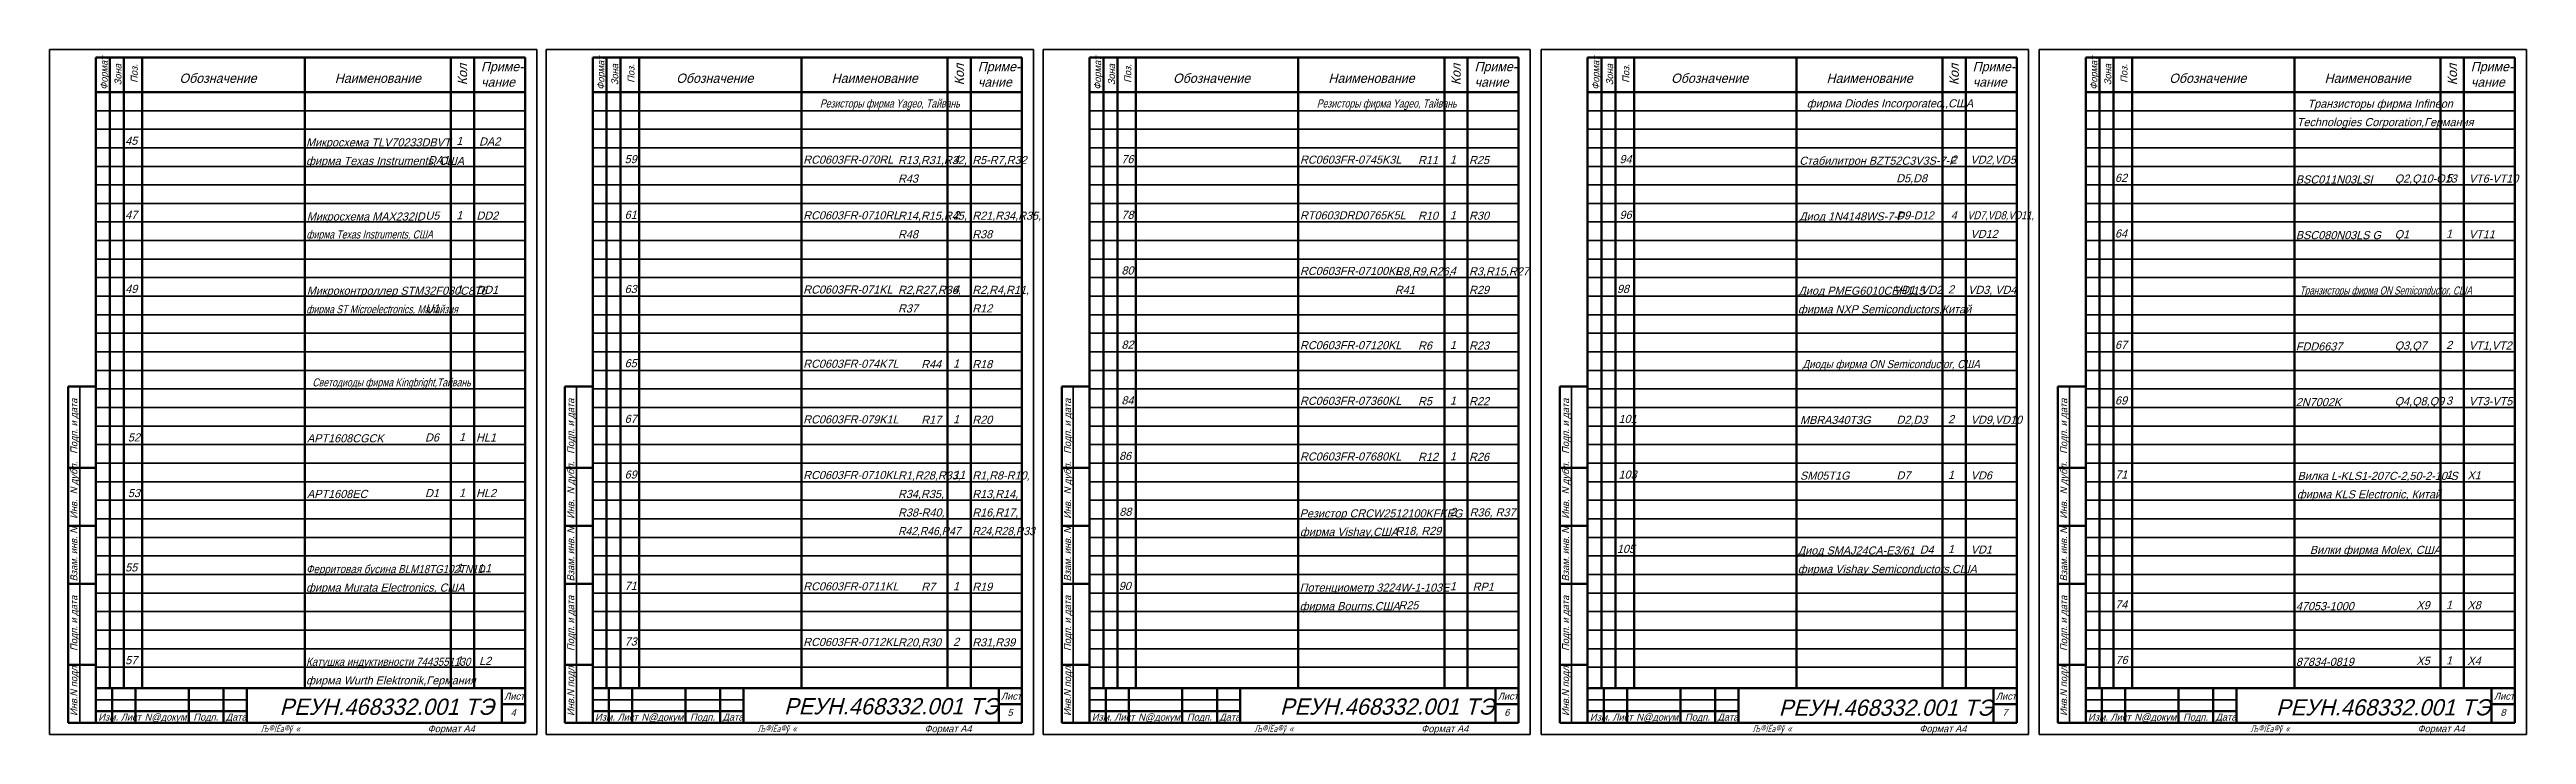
# Model space of a CAD drawing. Extents: x 22867 to 26480, y -1330 to -524.
# Drawn here: x 24371 to 25439, y -943 to -648 of the extents above; entities that cross this region are included whole.
import ezdxf

# ---------------------------------------------------------------- set-up
doc = ezdxf.new("R2010")
doc.units = 0
doc.header["$MEASUREMENT"] = 0
doc.layers.get('Defpoints').update_dxf_attribs({"color": 8, "linetype": 'CONTINUOUS'})
doc.layers.add('CONTUR', color=7, linetype='CONTINUOUS', lineweight=50)
doc.layers.add('DIM', color=1, linetype='CONTINUOUS', lineweight=35)
doc.layers.add('TEXT', color=1, linetype='CONTINUOUS')
doc.styles.add('ECKD', font='ec5cdwin.shx', dxfattribs={"oblique": 15})
doc.styles.add('ESKD', font='eskd', dxfattribs={"width": 0.9, "oblique": 15, "height": 4})

msp = doc.modelspace()

# ---------------------------------------------------------------- texts
at = {"layer": 'Defpoints', "style": 'ECKD', "oblique": 15}
for s, p in [('DA1', (24534.012, -697.483)), ('R13,R31,R32,', (24736.633, -697.477)), ('R11', (24960.794, -697.477)), ('R43', (24736.633, -705.477)), ('D5,D8', (25166.937, -705.355)), ('Q2,Q10-Q13', (25381.783, -705.483)), ('U5', (24532.867, -721.458)), ('R14,R15,R45,', (24736.633, -721.477)), ('R48', (24736.633, -729.477)), ('R10', (24960.794, -721.477)), ('D9-D12', (25166.937, -721.355)), ('Q1', (25381.783, -729.483)), ('R8,R9,R26,', (24950.794, -745.477)), ('U1', (24532.867, -761.458)), ('R2,R27,R36,', (24736.633, -753.477)), ('R37', (24736.633, -761.477)), ('R41', (24950.794, -753.477)), ('VD1, VD2', (25165.914, -753.458)), ('R6', (24960.794, -777.477)), ('Q3,Q7', (25381.783, -777.483)), ('R44', (24746.633, -785.477)), ('R5', (24960.794, -801.477)), ('Q4,Q8,Q9', (25381.783, -801.483)), ('R17', (24746.633, -809.477)), ('D2,D3', (25167.058, -809.483)), ('D6', (24532.719, -817.112)), ('R12', (24960.794, -825.477)), ('R1,R28,R33,', (24736.633, -833.477)), ('D7', (25167.058, -833.483)), ('D1', (24532.719, -841.112)), ('R34,R35,', (24736.633, -841.477)), ('R38-R40,', (24736.633, -849.477)), ('R18, R29', (24951.016, -857.419)), ('D4', (25177.058, -865.483)), ('R7', (24746.633, -881.477)), ('R25', (24952.334, -889.483)), ('X9', (25391.185, -889.427)), ('R20,R30', (24736.633, -905.477)), ('X5', (25391.185, -913.427))]:
    msp.add_text(s, height=3.5, dxfattribs=at).set_placement(p)
at = {"layer": 'Defpoints', "style": 'ECKD', "oblique": 15, "width": 0.95}
msp.add_text('R42,R46,R47', height=3.5, dxfattribs=at).set_placement((24736.633, -857.477))
at = {"layer": 'DIM', "style": 'ECKD', "oblique": 15}
for s, height, p in [('Формат', 3, (24395.842, -665.449)), ('Формат', 3, (24610.003, -665.449)), ('Формат', 3, (24824.164, -665.449)), ('Формат', 3, (25038.889, -665.449)), ('Формат', 3, (25253.613, -665.449)), ('Зона', 3, (24401.842, -663.449)), ('Поз.', 3, (24408.842, -662.449)), ('Кол', 4, (24550.842, -663.449)), ('Зона', 3, (24616.003, -663.449)), ('Поз.', 3, (24623.003, -662.449)), ('Кол', 4, (24765.003, -663.449)), ('Зона', 3, (24830.164, -663.449)), ('Поз.', 3, (24837.164, -662.449)), ('Кол', 4, (24979.164, -663.449)), ('Зона', 3, (25044.889, -663.449)), ('Поз.', 3, (25051.889, -662.449)), ('Кол', 4, (25193.889, -663.449)), ('Зона', 3, (25259.613, -663.449)), ('Поз.', 3, (25266.613, -662.449)), ('Кол', 4, (25408.613, -663.449)), ('Подп. и дата', 3, (24382.842, -822.449)), ('Подп. и дата', 3, (24597.003, -822.449)), ('Подп. и дата', 3, (24811.164, -822.449)), ('Подп. и дата', 3, (25025.889, -822.449)), ('Подп. и дата', 3, (25240.613, -822.449)), ('Инв.  N дубл.', 3, (24382.842, -850.449)), ('Инв.  N дубл.', 3, (24597.003, -850.449)), ('Инв.  N дубл.', 3, (24811.164, -850.449)), ('Инв.  N дубл.', 3, (25025.889, -850.449)), ('Инв.  N дубл.', 3, (25240.613, -850.449)), ('Взам. инв. N', 3, (24382.842, -877.449)), ('Взам. инв. N', 3, (24597.003, -877.449)), ('Взам. инв. N', 3, (24811.164, -877.449)), ('Взам. инв. N', 3, (25025.889, -877.449)), ('Взам. инв. N', 3, (25240.613, -877.449)), ('Подп. и дата', 3, (24382.842, -907.449)), ('Подп. и дата', 3, (24597.003, -907.449)), ('Подп. и дата', 3, (24811.164, -907.449)), ('Подп. и дата', 3, (25025.889, -907.449)), ('Подп. и дата', 3, (25240.613, -907.449)), ('Инв.N подл.', 3, (24382.842, -935.449)), ('Инв.N подл.', 3, (24597.003, -935.449)), ('Инв.N подл.', 3, (24811.164, -935.449)), ('Инв.N подл.', 3, (25025.889, -935.449)), ('Инв.N подл.', 3, (25240.613, -935.449))]:
    msp.add_text(s, height=height, rotation=90, dxfattribs=at).set_placement(p)
for s, height, p in [('Обозначение', 4, (24426.842, -662.449)), ('Наименование', 4, (24493.842, -662.449)), ('Приме-', 4, (24556.842, -657.449)), ('чание', 4, (24556.842, -664.115)), ('Обозначение', 4, (24641.003, -662.449)), ('Наименование', 4, (24708.003, -662.449)), ('Приме-', 4, (24771.003, -657.449)), ('чание', 4, (24771.003, -664.115)), ('Обозначение', 4, (24855.164, -662.449)), ('Наименование', 4, (24922.164, -662.449)), ('Приме-', 4, (24985.164, -657.449)), ('чание', 4, (24985.164, -664.115)), ('Обозначение', 4, (25069.889, -662.449)), ('Наименование', 4, (25136.889, -662.449)), ('Приме-', 4, (25199.889, -657.449)), ('чание', 4, (25199.889, -664.115)), ('Обозначение', 4, (25284.613, -662.449)), ('Наименование', 4, (25351.613, -662.449)), ('Приме-', 4, (25414.613, -657.449)), ('чание', 4, (25414.613, -664.115)), ('РЕУН.468332.001 ТЭ', 7, (24470.024, -935.006)), ('Лист', 3, (24566.842, -928.449)), ('РЕУН.468332.001 ТЭ', 7, (24687.495, -934.777)), ('Лист', 3, (24781.003, -928.449)), ('РЕУН.468332.001 ТЭ', 7, (24901.25, -934.915)), ('Лист', 3, (24995.164, -928.449)), ('РЕУН.468332.001 ТЭ', 7, (25116.278, -935.399)), ('Лист', 3, (25209.889, -928.449)), ('РЕУН.468332.001 ТЭ', 7, (25330.667, -935.254)), ('Лист', 3, (25424.613, -928.449)), ('Изм. Лист', 3, (24391.842, -937.449)), ('N@докум.', 3, (24411.842, -937.449)), ('Подп.', 3, (24432.842, -937.449)), ('Дата', 3, (24446.842, -937.449)), ('Формат A4', 3, (24533.842, -942.449)), ('Изм. Лист', 3, (24606.003, -937.449)), ('N@докум.', 3, (24626.003, -937.449)), ('Подп.', 3, (24647.003, -937.449)), ('Дата', 3, (24661.003, -937.449)), ('Формат A4', 3, (24748.003, -942.449)), ('Изм. Лист', 3, (24820.164, -937.449)), ('N@докум.', 3, (24840.164, -937.449)), ('Подп.', 3, (24861.164, -937.449)), ('Дата', 3, (24875.164, -937.449)), ('Формат A4', 3, (24962.164, -942.449)), ('Изм. Лист', 3, (25034.889, -937.449)), ('N@докум.', 3, (25054.889, -937.449)), ('Подп.', 3, (25075.889, -937.449)), ('Дата', 3, (25089.889, -937.449)), ('Формат A4', 3, (25176.889, -942.449)), ('Изм. Лист', 3, (25249.613, -937.449)), ('N@докум.', 3, (25269.613, -937.449)), ('Подп.', 3, (25290.613, -937.449)), ('Дата', 3, (25304.613, -937.449)), ('Формат A4', 3, (25391.613, -942.449))]:
    msp.add_text(s, height=height, dxfattribs=at).set_placement(p)
at = {"layer": 'DIM', "style": 'ESKD', "oblique": 15, "width": 0.8}
for p in [(24461.874, -942.449), (24676.035, -942.449), (24890.196, -942.449), (25104.92, -942.449), (25319.644, -942.449)]:
    msp.add_text('Љ®ЇЁа®ў\xa0«', height=3, dxfattribs=at).set_placement(p)
at = {"layer": 'TEXT', "style": 'ECKD', "oblique": 15}
for s, width, p in [('Резисторы фирма Yageo, Тайвань', 0.8, (24702.964, -673.091)), ('Резисторы фирма Yageo, Тайвань', 0.8, (24917.125, -673.091)), ('фирма Texas Instruments, США', 0.8, (24481.566, -729.566)), ('VD7,VD8,VD11,', 0.85, (25197.545, -721.288)), ('фирма ST Microelectronics, Малайзия', 0.8, (24481.524, -761.835)), ('Транзисторы фирма ON Semiconductor, США', 0.75, (25340.863, -753.73)), ('Светодиоды фирма Kingbright,Тайвань', 0.8, (24484.152, -793.355)), ('Диоды фирма ON Semiconductor, США', 0.9, (25126.525, -785.465)), ('R24,R28,R33', 0.95, (24768.633, -857.477)), ('Ферритовая бусина BLM18TG102TN1D', 0.9, (24481.434, -873.857)), ('Катушка индуктивности 7443551130', 0.9, (24481.434, -913.857))]:
    msp.add_text(s, height=3.5, dxfattribs=dict(at, width=width)).set_placement(p)
for s, height, p in [('фирма Diodes Incorporated,,США', 3.5, (25128.333, -673.037)), ('Транзисторы фирма Infineon ', 3.5, (25344.253, -673.176)), ('Technologies Corporation,Германия ', 3.5, (25339.604, -681.125)), ('45', 3.5, (24403.465, -689.153)), ('Микросхема TLV70233DBVT', 3.5, (24481.434, -689.857)), ('1', 3.5, (24546.199, -689.238)), ('DA2', 3.5, (24556.012, -689.483)), ('59', 3.5, (24618.762, -697.093)), ('RC0603FR-070RL', 3.5, (24695.747, -697.322)), ('4', 3.5, (24760.361, -697.238)), ('R5-R7,R32', 3.5, (24768.633, -697.477)), ('76', 3.5, (24832.923, -697.093)), ('RC0603FR-0745K3L', 3.5, (24909.908, -697.322)), ('1', 3.5, (24974.522, -697.238)), ('R25', 3.5, (24982.794, -697.477)), ('94', 3.5, (25047.647, -697.093)), ('Стабилитрон BZT52C3V3S-7-F', 3.5, (25125.13, -697.766)), ('2', 3.5, (25190.434, -697.282)), ('VD2,VD5', 3.5, (25198.937, -697.355)), ('фирма Texas Instruments, США', 3.5, (24481.434, -697.857)), ('62', 3.5, (25261.235, -705.153)), ('BSC011N03LSI', 3.5, (25339.204, -705.857)), ('5', 3.5, (25403.97, -705.238)), ('VT6-VT10', 3.5, (25413.783, -705.483)), ('47', 3.5, (24403.472, -721.09)), ('Микросхема MAX232ID', 3.5, (24481.762, -721.832)), ('1', 3.5, (24546.199, -721.238)), ('DD2', 3.5, (24554.867, -721.458)), ('61', 3.5, (24618.762, -721.093)), ('RC0603FR-0710RL', 3.5, (24695.747, -721.322)), ('2', 3.5, (24760.361, -721.238)), ('R21,R34,R35,', 3.5, (24768.633, -721.477)), ('R38', 3.5, (24768.633, -729.477)), ('78', 3.5, (24832.923, -721.093)), ('RT0603DRD0765K5L', 3.5, (24909.908, -721.322)), ('1', 3.5, (24974.522, -721.238)), ('R30', 3.5, (24982.794, -721.477)), ('96', 3.5, (25047.647, -721.093)), ('Диод 1N4148WS-7-F', 3.5, (25125.13, -721.766)), ('4', 3.5, (25190.434, -721.282)), ('VD12', 3.5, (25198.937, -729.355)), ('64', 3.5, (25261.235, -729.153)), ('1', 3.5, (25403.97, -729.238)), ('VT11', 3.5, (25413.783, -729.483)), ('BSC080N03LS G', 3.5, (25339.204, -729.857)), ('80', 3.5, (24832.923, -745.093)), ('RC0603FR-07100KL', 3.5, (24909.908, -745.322)), ('4', 3.5, (24974.522, -745.238)), ('R3,R15,R27,', 3.5, (24982.794, -745.477)), ('49', 3.5, (24403.487, -753.045)), ('Микроконтроллер STM32F030C8T6', 3.5, (24481.762, -753.832)), ('1', 3.5, (24546.199, -753.238)), ('DD1', 3.5, (24554.867, -753.458)), ('63', 3.5, (24618.762, -753.093)), ('RC0603FR-071KL', 3.5, (24695.747, -753.322)), ('4', 3.5, (24760.361, -753.238)), ('R2,R4,R11,', 3.5, (24768.633, -753.477)), ('R12', 3.5, (24768.633, -761.477)), ('R29', 3.5, (24982.794, -753.477)), ('98', 3.5, (25046.533, -753.045)), ('Диод PMEG6010CEH115', 3.5, (25124.808, -753.832)), ('фирма NXP Semiconductors,Китай', 3.5, (25124.571, -761.835)), ('2', 3.5, (25189.246, -753.238)), ('VD3, VD4', 3.5, (25197.914, -753.458)), ('82', 3.5, (24832.923, -777.093)), ('RC0603FR-07120KL', 3.5, (24909.908, -777.322)), ('1', 3.5, (24974.522, -777.238)), ('R23', 3.5, (24982.794, -777.477)), ('67', 3.5, (25261.235, -777.153)), ('FDD6637', 3.5, (25339.204, -777.857)), ('2', 3.5, (25403.97, -777.238)), ('VT1,VT2', 3.5, (25413.783, -777.483)), ('65', 3.5, (24618.762, -785.093)), ('RC0603FR-074K7L', 3.5, (24695.747, -785.322)), ('1', 3.5, (24760.361, -785.238)), ('R18', 3.5, (24768.633, -785.477)), ('84', 3.5, (24832.923, -801.093)), ('RC0603FR-07360KL', 3.5, (24909.908, -801.322)), ('1', 3.5, (24974.522, -801.238)), ('R22', 3.5, (24982.794, -801.477)), ('69', 3.5, (25261.235, -801.153)), ('2N7002K', 3.5, (25339.204, -801.857)), ('3', 3.5, (25403.97, -801.238)), ('VT3-VT5', 3.5, (25413.783, -801.483)), ('67', 3.5, (24618.762, -809.093)), ('RC0603FR-079K1L', 3.5, (24695.747, -809.322)), ('1', 3.5, (24760.361, -809.238)), ('R20', 3.5, (24768.633, -809.477)), ('101', 3.5, (25047.221, -809.124)), ('MBRA340T3G', 3.5, (25125.457, -809.578)), ('2', 3.5, (25189.246, -809.238)), ('VD9,VD10', 3.5, (25199.058, -809.483)), ('52', 3.5, (24404.611, -817.094)), ('APT1608CGCK', 3.5, (24481.831, -817.474)), ('1', 3.5, (24547.387, -816.928)), ('HL1', 3.5, (24554.719, -817.112)), ('86', 3.5, (24831.907, -825.077)), ('RC0603FR-07680KL', 3.5, (24909.908, -825.322)), ('1', 3.5, (24974.522, -825.238)), ('R26', 3.5, (24982.794, -825.477)), ('69', 3.5, (24618.762, -833.093)), ('RC0603FR-0710KL', 3.5, (24695.747, -833.322)), ('11', 3.5, (24760.361, -833.238)), ('R1,R8-R10,', 3.5, (24768.633, -833.477)), ('103', 3.5, (25047.221, -833.124)), ('SM05T1G', 3.5, (25125.457, -833.578)), ('1', 3.5, (25189.246, -833.238)), ('VD6', 3.5, (25199.058, -833.483)), ('71', 3.5, (25261.343, -833.103)), ('Вилка L-KLS1-207C-2,50-2-10-S', 3.5, (25339.931, -833.702)), ('1', 3.5, (25403.97, -833.238)), ('X1', 3.5, (25413.185, -833.427)), ('53', 3.5, (24404.611, -841.094)), ('APT1608EC', 3.5, (24481.831, -841.474)), ('1', 3.5, (24547.387, -840.928)), ('HL2', 3.5, (24554.719, -841.112)), ('R13,R14,', 3.5, (24768.633, -841.477)), ('фирма KLS Electronic, Китай ', 3.5, (25339.621, -841.634)), ('R16,R17,', 3.5, (24768.633, -849.477)), ('88', 3.5, (24832.023, -849.15)), ('Резистор CRCW2512100KFKEG', 3.5, (24909.756, -849.857)), ('фирма Vishay,США', 3.5, (24909.847, -857.835)), ('2', 3.5, (24974.522, -849.238)), ('R36, R37', 3.5, (24983.016, -849.419)), ('105', 3.5, (25046.511, -865.153)), ('Диод SMAJ24CA-E3/61', 3.5, (25124.48, -865.857)), ('1', 3.5, (25189.246, -865.238)), ('VD1', 3.5, (25199.058, -865.483)), ('Вилки фирма Molex, США', 3.5, (25345.222, -865.602)), ('55', 3.5, (24403.465, -873.153)), ('1', 3.5, (24546.199, -873.238)), ('L1', 3.5, (24556.012, -873.483)), ('фирма Vishay Semiconductors,США ', 3.5, (25124.48, -873.857)), ('фирма Murata Electronics, США', 3.5, (24481.434, -881.857)), ('71', 3.5, (24618.762, -881.093)), ('RC0603FR-0711KL', 3.5, (24695.747, -881.322)), ('1', 3.5, (24760.361, -881.238)), ('R19', 3.5, (24768.633, -881.477)), ('90', 3.5, (24831.787, -881.153)), ('фирма Bourns,США', 3.5, (24909.756, -889.857)), ('Потенциометр 3224W-1-103E', 3.5, (24909.756, -881.857)), ('1', 3.5, (24974.522, -881.238)), ('RP1', 3.5, (24984.334, -881.483)), ('74', 3.5, (25261.343, -889.103)), ('1', 3.5, (25403.97, -889.238)), ('X8', 3.5, (25413.185, -889.427)), ('47053-1000', 3.5, (25339.204, -889.857)), ('73', 3.5, (24618.762, -905.093)), ('RC0603FR-0712KL', 3.5, (24695.747, -905.322)), ('2', 3.5, (24760.361, -905.238)), ('R31,R39', 3.5, (24768.633, -905.477)), ('57', 3.5, (24403.465, -913.153)), ('фирма Wurth Elektronik,Германия', 3.5, (24481.434, -921.857)), ('1', 3.5, (24546.199, -913.238)), ('L2', 3.5, (24556.012, -913.483)), ('76', 3.5, (25261.457, -913.054)), ('87834-0819', 3.5, (25339.204, -913.857)), ('1', 3.5, (25403.97, -913.238)), ('X4', 3.5, (25413.185, -913.427)), ('4', 3, (24569.642, -935.449)), ('5', 3, (24783.803, -935.449)), ('6', 3, (24997.964, -935.449)), ('7', 3, (25212.689, -935.449)), ('8', 3, (25427.413, -935.449))]:
    msp.add_text(s, height=height, dxfattribs=at).set_placement(p)

# ---------------------------------------------------------------- linework, layer by layer
at = {"layer": 'CONTUR'}
for p, q in [((24390.842, -938.449), (24390.842, -651.449)), ((24390.842, -651.449), (24575.842, -651.449)), ((24396.842, -651.449), (24396.842, -923.449)), ((24402.842, -651.449), (24402.842, -923.449)), ((24410.842, -651.449), (24410.842, -923.449)), ((24480.842, -651.449), (24480.842, -923.449)), ((24543.842, -651.449), (24543.842, -923.449)), ((24553.842, -651.449), (24553.842, -923.449)), ((24575.842, -651.449), (24575.842, -938.449)), ((24605.003, -938.449), (24605.003, -651.449)), ((24605.003, -651.449), (24790.003, -651.449)), ((24611.003, -651.449), (24611.003, -923.449)), ((24617.003, -651.449), (24617.003, -923.449)), ((24625.003, -651.449), (24625.003, -923.449)), ((24695.003, -651.449), (24695.003, -923.449)), ((24758.003, -651.449), (24758.003, -923.449)), ((24768.003, -651.449), (24768.003, -923.449)), ((24790.003, -651.449), (24790.003, -938.449)), ((24819.164, -938.449), (24819.164, -651.449)), ((24819.164, -651.449), (25004.164, -651.449)), ((24825.164, -651.449), (24825.164, -923.449)), ((24831.164, -651.449), (24831.164, -923.449)), ((24839.164, -651.449), (24839.164, -923.449)), ((24909.164, -651.449), (24909.164, -923.449)), ((24972.164, -651.449), (24972.164, -923.449)), ((24982.164, -651.449), (24982.164, -923.449)), ((25004.164, -651.449), (25004.164, -938.449)), ((25033.889, -938.449), (25033.889, -651.449)), ((25033.889, -651.449), (25218.889, -651.449)), ((25039.889, -651.449), (25039.889, -923.449)), ((25045.889, -651.449), (25045.889, -923.449)), ((25053.889, -651.449), (25053.889, -923.449)), ((25123.889, -651.449), (25123.889, -923.449)), ((25186.889, -651.449), (25186.889, -923.449)), ((25196.889, -651.449), (25196.889, -923.449)), ((25218.889, -651.449), (25218.889, -938.449)), ((25248.613, -938.449), (25248.613, -651.449)), ((25248.613, -651.449), (25433.613, -651.449)), ((25254.613, -651.449), (25254.613, -923.449)), ((25260.613, -651.449), (25260.613, -923.449)), ((25268.613, -651.449), (25268.613, -923.449)), ((25338.613, -651.449), (25338.613, -923.449)), ((25401.613, -651.449), (25401.613, -923.449)), ((25411.613, -651.449), (25411.613, -923.449)), ((25433.613, -651.449), (25433.613, -938.449)), ((24390.842, -666.449), (24575.842, -666.449)), ((24605.003, -666.449), (24790.003, -666.449)), ((24819.164, -666.449), (25004.164, -666.449)), ((25033.889, -666.449), (25218.889, -666.449)), ((25248.613, -666.449), (25433.613, -666.449)), ((24378.842, -828.449), (24378.842, -793.449)), ((24378.842, -793.449), (24390.842, -793.449)), ((24593.003, -828.449), (24593.003, -793.449)), ((24593.003, -793.449), (24605.003, -793.449)), ((24807.164, -828.449), (24807.164, -793.449)), ((24807.164, -793.449), (24819.164, -793.449)), ((25021.889, -828.449), (25021.889, -793.449)), ((25021.889, -793.449), (25033.889, -793.449)), ((25236.613, -828.449), (25236.613, -793.449)), ((25236.613, -793.449), (25248.613, -793.449)), ((24378.842, -828.449), (24390.842, -828.449)), ((24390.842, -828.449), (24378.842, -828.449)), ((24378.842, -853.449), (24378.842, -828.449)), ((24593.003, -828.449), (24605.003, -828.449)), ((24605.003, -828.449), (24593.003, -828.449)), ((24593.003, -853.449), (24593.003, -828.449)), ((24807.164, -828.449), (24819.164, -828.449)), ((24819.164, -828.449), (24807.164, -828.449)), ((24807.164, -853.449), (24807.164, -828.449)), ((25021.889, -828.449), (25033.889, -828.449)), ((25033.889, -828.449), (25021.889, -828.449)), ((25021.889, -853.449), (25021.889, -828.449)), ((25236.613, -828.449), (25248.613, -828.449)), ((25248.613, -828.449), (25236.613, -828.449)), ((25236.613, -853.449), (25236.613, -828.449)), ((24378.842, -878.449), (24378.842, -853.449)), ((24378.842, -853.449), (24390.842, -853.449)), ((24390.842, -853.449), (24378.842, -853.449)), ((24593.003, -878.449), (24593.003, -853.449)), ((24593.003, -853.449), (24605.003, -853.449)), ((24605.003, -853.449), (24593.003, -853.449)), ((24807.164, -878.449), (24807.164, -853.449)), ((24807.164, -853.449), (24819.164, -853.449)), ((24819.164, -853.449), (24807.164, -853.449)), ((25021.889, -878.449), (25021.889, -853.449)), ((25021.889, -853.449), (25033.889, -853.449)), ((25033.889, -853.449), (25021.889, -853.449)), ((25236.613, -878.449), (25236.613, -853.449)), ((25236.613, -853.449), (25248.613, -853.449)), ((25248.613, -853.449), (25236.613, -853.449)), ((24378.842, -913.449), (24378.842, -878.449)), ((24378.842, -878.449), (24390.842, -878.449)), ((24390.842, -878.449), (24378.842, -878.449)), ((24593.003, -913.449), (24593.003, -878.449)), ((24593.003, -878.449), (24605.003, -878.449)), ((24605.003, -878.449), (24593.003, -878.449)), ((24807.164, -913.449), (24807.164, -878.449)), ((24807.164, -878.449), (24819.164, -878.449)), ((24819.164, -878.449), (24807.164, -878.449)), ((25021.889, -913.449), (25021.889, -878.449)), ((25021.889, -878.449), (25033.889, -878.449)), ((25033.889, -878.449), (25021.889, -878.449)), ((25236.613, -913.449), (25236.613, -878.449)), ((25236.613, -878.449), (25248.613, -878.449)), ((25248.613, -878.449), (25236.613, -878.449)), ((24378.842, -938.449), (24378.842, -913.449)), ((24378.842, -913.449), (24390.842, -913.449)), ((24390.842, -913.449), (24378.842, -913.449)), ((24593.003, -938.449), (24593.003, -913.449)), ((24593.003, -913.449), (24605.003, -913.449)), ((24605.003, -913.449), (24593.003, -913.449)), ((24807.164, -938.449), (24807.164, -913.449)), ((24807.164, -913.449), (24819.164, -913.449)), ((24819.164, -913.449), (24807.164, -913.449)), ((25021.889, -938.449), (25021.889, -913.449)), ((25021.889, -913.449), (25033.889, -913.449)), ((25033.889, -913.449), (25021.889, -913.449)), ((25236.613, -938.449), (25236.613, -913.449)), ((25236.613, -913.449), (25248.613, -913.449)), ((25248.613, -913.449), (25236.613, -913.449)), ((24390.842, -923.449), (24575.842, -923.449)), ((24397.842, -923.449), (24397.842, -938.449)), ((24407.842, -923.449), (24407.842, -938.449)), ((24430.842, -923.449), (24430.842, -938.449)), ((24445.842, -923.449), (24445.842, -938.449)), ((24455.842, -923.449), (24455.842, -938.449)), ((24565.842, -923.449), (24565.842, -938.449)), ((24605.003, -923.449), (24790.003, -923.449)), ((24612.003, -923.449), (24612.003, -938.449)), ((24622.003, -923.449), (24622.003, -938.449)), ((24645.003, -923.449), (24645.003, -938.449)), ((24660.003, -923.449), (24660.003, -938.449)), ((24670.003, -923.449), (24670.003, -938.449)), ((24780.003, -923.449), (24780.003, -938.449)), ((24819.164, -923.449), (25004.164, -923.449)), ((24826.164, -923.449), (24826.164, -938.449)), ((24836.164, -923.449), (24836.164, -938.449)), ((24859.164, -923.449), (24859.164, -938.449)), ((24874.164, -923.449), (24874.164, -938.449)), ((24884.164, -923.449), (24884.164, -938.449)), ((24994.164, -923.449), (24994.164, -938.449)), ((25033.889, -923.449), (25218.889, -923.449)), ((25040.889, -923.449), (25040.889, -938.449)), ((25050.889, -923.449), (25050.889, -938.449)), ((25073.889, -923.449), (25073.889, -938.449)), ((25088.889, -923.449), (25088.889, -938.449)), ((25098.889, -923.449), (25098.889, -938.449)), ((25208.889, -923.449), (25208.889, -938.449)), ((25248.613, -923.449), (25433.613, -923.449)), ((25255.613, -923.449), (25255.613, -938.449)), ((25265.613, -923.449), (25265.613, -938.449)), ((25288.613, -923.449), (25288.613, -938.449)), ((25303.613, -923.449), (25303.613, -938.449)), ((25313.613, -923.449), (25313.613, -938.449)), ((25423.613, -923.449), (25423.613, -938.449)), ((24390.842, -938.449), (24378.842, -938.449)), ((24390.842, -933.449), (24455.842, -933.449)), ((24575.842, -938.449), (24390.842, -938.449)), ((24565.842, -930.449), (24575.842, -930.449)), ((24605.003, -938.449), (24593.003, -938.449)), ((24605.003, -933.449), (24670.003, -933.449)), ((24790.003, -938.449), (24605.003, -938.449)), ((24780.003, -930.449), (24790.003, -930.449)), ((24819.164, -938.449), (24807.164, -938.449)), ((24819.164, -933.449), (24884.164, -933.449)), ((25004.164, -938.449), (24819.164, -938.449)), ((24994.164, -930.449), (25004.164, -930.449)), ((25033.889, -938.449), (25021.889, -938.449)), ((25033.889, -933.449), (25098.889, -933.449)), ((25218.889, -938.449), (25033.889, -938.449)), ((25208.889, -930.449), (25218.889, -930.449)), ((25248.613, -938.449), (25236.613, -938.449)), ((25248.613, -933.449), (25313.613, -933.449)), ((25433.613, -938.449), (25248.613, -938.449)), ((25423.613, -930.449), (25433.613, -930.449))]:
    msp.add_line(p, q, dxfattribs=at)
at = {"layer": 'DIM'}
for p, q in [((24370.842, -943.449), (24370.842, -648.075)), ((24370.842, -648.075), (24580.842, -648.075)), ((24580.842, -648.075), (24580.842, -943.449)), ((24585.003, -943.449), (24585.003, -648.075)), ((24585.003, -648.075), (24795.003, -648.075)), ((24795.003, -648.075), (24795.003, -943.449)), ((24799.164, -943.449), (24799.164, -648.075)), ((24799.164, -648.075), (25009.164, -648.075)), ((25009.164, -648.075), (25009.164, -943.449)), ((25013.889, -943.449), (25013.889, -648.075)), ((25013.889, -648.075), (25223.889, -648.075)), ((25223.889, -648.075), (25223.889, -943.449)), ((25228.613, -943.449), (25228.613, -648.075)), ((25228.613, -648.075), (25438.613, -648.075)), ((25438.613, -648.075), (25438.613, -943.449)), ((24390.842, -674.449), (24575.842, -674.449)), ((24390.842, -682.449), (24575.842, -682.449)), ((24605.003, -674.449), (24790.003, -674.449)), ((24605.003, -682.449), (24790.003, -682.449)), ((24819.164, -674.449), (25004.164, -674.449)), ((24819.164, -682.449), (25004.164, -682.449)), ((25033.889, -674.449), (25218.889, -674.449)), ((25033.889, -682.449), (25218.889, -682.449)), ((25248.613, -674.449), (25433.613, -674.449)), ((25248.613, -682.449), (25433.613, -682.449)), ((24390.842, -690.449), (24575.842, -690.449)), ((24605.003, -690.449), (24790.003, -690.449)), ((24819.164, -690.449), (25004.164, -690.449)), ((25033.889, -690.449), (25218.889, -690.449)), ((25248.613, -690.449), (25433.613, -690.449)), ((24390.842, -698.449), (24575.842, -698.449)), ((24605.003, -698.449), (24790.003, -698.449)), ((24819.164, -698.449), (25004.164, -698.449)), ((25033.889, -698.449), (25218.889, -698.449)), ((25248.613, -698.449), (25433.613, -698.449)), ((24390.842, -706.449), (24575.842, -706.449)), ((24390.842, -714.449), (24575.842, -714.449)), ((24605.003, -706.449), (24790.003, -706.449)), ((24605.003, -714.449), (24790.003, -714.449)), ((24819.164, -706.449), (25004.164, -706.449)), ((24819.164, -714.449), (25004.164, -714.449)), ((25033.889, -706.449), (25218.889, -706.449)), ((25033.889, -714.449), (25218.889, -714.449)), ((25248.613, -706.449), (25433.613, -706.449)), ((25248.613, -714.449), (25433.613, -714.449)), ((24390.842, -722.449), (24575.842, -722.449)), ((24605.003, -722.449), (24790.003, -722.449)), ((24819.164, -722.449), (25004.164, -722.449)), ((25033.889, -722.449), (25218.889, -722.449)), ((25248.613, -722.449), (25433.613, -722.449)), ((24390.842, -730.449), (24575.842, -730.449)), ((24605.003, -730.449), (24790.003, -730.449)), ((24819.164, -730.449), (25004.164, -730.449)), ((25033.889, -730.449), (25218.889, -730.449)), ((25248.613, -730.449), (25433.613, -730.449)), ((24390.842, -738.449), (24575.842, -738.449)), ((24390.842, -746.449), (24575.842, -746.449)), ((24605.003, -738.449), (24790.003, -738.449)), ((24605.003, -746.449), (24790.003, -746.449)), ((24819.164, -738.449), (25004.164, -738.449)), ((24819.164, -746.449), (25004.164, -746.449)), ((25033.889, -738.449), (25218.889, -738.449)), ((25033.889, -746.449), (25218.889, -746.449)), ((25248.613, -738.449), (25433.613, -738.449)), ((25248.613, -746.449), (25433.613, -746.449)), ((24390.842, -754.449), (24575.842, -754.449)), ((24605.003, -754.449), (24790.003, -754.449)), ((24819.164, -754.449), (25004.164, -754.449)), ((25033.889, -754.449), (25218.889, -754.449)), ((25248.613, -754.449), (25433.613, -754.449)), ((24390.842, -762.449), (24575.842, -762.449)), ((24605.003, -762.449), (24790.003, -762.449)), ((24819.164, -762.449), (25004.164, -762.449)), ((25033.889, -762.449), (25218.889, -762.449)), ((25248.613, -762.449), (25433.613, -762.449)), ((24390.842, -770.449), (24575.842, -770.449)), ((24390.842, -778.449), (24575.842, -778.449)), ((24605.003, -770.449), (24790.003, -770.449)), ((24605.003, -778.449), (24790.003, -778.449)), ((24819.164, -770.449), (25004.164, -770.449)), ((24819.164, -778.449), (25004.164, -778.449)), ((25033.889, -770.449), (25218.889, -770.449)), ((25033.889, -778.449), (25218.889, -778.449)), ((25248.613, -770.449), (25433.613, -770.449)), ((25248.613, -778.449), (25433.613, -778.449)), ((24390.842, -786.449), (24575.842, -786.449)), ((24605.003, -786.449), (24790.003, -786.449)), ((24819.164, -786.449), (25004.164, -786.449)), ((25033.889, -786.449), (25218.889, -786.449)), ((25248.613, -786.449), (25433.613, -786.449)), ((24383.842, -793.449), (24383.842, -938.449)), ((24390.842, -794.449), (24575.842, -794.449)), ((24598.003, -793.449), (24598.003, -938.449)), ((24605.003, -794.449), (24790.003, -794.449)), ((24812.164, -793.449), (24812.164, -938.449)), ((24819.164, -794.449), (25004.164, -794.449)), ((25026.889, -793.449), (25026.889, -938.449)), ((25033.889, -794.449), (25218.889, -794.449)), ((25241.613, -793.449), (25241.613, -938.449)), ((25248.613, -794.449), (25433.613, -794.449)), ((24390.842, -802.449), (24575.842, -802.449)), ((24390.842, -810.449), (24575.842, -810.449)), ((24605.003, -802.449), (24790.003, -802.449)), ((24605.003, -810.449), (24790.003, -810.449)), ((24819.164, -802.449), (25004.164, -802.449)), ((24819.164, -810.449), (25004.164, -810.449)), ((25033.889, -802.449), (25218.889, -802.449)), ((25033.889, -810.449), (25218.889, -810.449)), ((25248.613, -802.449), (25433.613, -802.449)), ((25248.613, -810.449), (25433.613, -810.449)), ((24390.842, -818.449), (24575.842, -818.449)), ((24605.003, -818.449), (24790.003, -818.449)), ((24819.164, -818.449), (25004.164, -818.449)), ((25033.889, -818.449), (25218.889, -818.449)), ((25248.613, -818.449), (25433.613, -818.449)), ((24390.842, -826.449), (24575.842, -826.449)), ((24605.003, -826.449), (24790.003, -826.449)), ((24819.164, -826.449), (25004.164, -826.449)), ((25033.889, -826.449), (25218.889, -826.449)), ((25248.613, -826.449), (25433.613, -826.449)), ((24390.842, -834.449), (24575.842, -834.449)), ((24390.842, -842.449), (24575.842, -842.449)), ((24605.003, -834.449), (24790.003, -834.449)), ((24605.003, -842.449), (24790.003, -842.449)), ((24819.164, -834.449), (25004.164, -834.449)), ((24819.164, -842.449), (25004.164, -842.449)), ((25033.889, -834.449), (25218.889, -834.449)), ((25033.889, -842.449), (25218.889, -842.449)), ((25248.613, -834.449), (25433.613, -834.449)), ((25248.613, -842.449), (25433.613, -842.449)), ((24390.842, -850.449), (24575.842, -850.449)), ((24605.003, -850.449), (24790.003, -850.449)), ((24819.164, -850.449), (25004.164, -850.449)), ((25033.889, -850.449), (25218.889, -850.449)), ((25248.613, -850.449), (25433.613, -850.449)), ((24390.842, -858.449), (24575.842, -858.449)), ((24605.003, -858.449), (24790.003, -858.449)), ((24819.164, -858.449), (25004.164, -858.449)), ((25033.889, -858.449), (25218.889, -858.449)), ((25248.613, -858.449), (25433.613, -858.449)), ((24390.842, -866.449), (24575.842, -866.449)), ((24390.842, -874.449), (24575.842, -874.449)), ((24605.003, -866.449), (24790.003, -866.449)), ((24605.003, -874.449), (24790.003, -874.449)), ((24819.164, -866.449), (25004.164, -866.449)), ((24819.164, -874.449), (25004.164, -874.449)), ((25033.889, -866.449), (25218.889, -866.449)), ((25033.889, -874.449), (25218.889, -874.449)), ((25248.613, -866.449), (25433.613, -866.449)), ((25248.613, -874.449), (25433.613, -874.449)), ((24390.842, -882.449), (24575.842, -882.449)), ((24605.003, -882.449), (24790.003, -882.449)), ((24819.164, -882.449), (25004.164, -882.449)), ((25033.889, -882.449), (25218.889, -882.449)), ((25248.613, -882.449), (25433.613, -882.449)), ((24390.842, -890.449), (24575.842, -890.449)), ((24605.003, -890.449), (24790.003, -890.449)), ((24819.164, -890.449), (25004.164, -890.449)), ((25033.889, -890.449), (25218.889, -890.449)), ((25248.613, -890.449), (25433.613, -890.449)), ((24390.842, -898.449), (24575.842, -898.449)), ((24390.842, -906.449), (24575.842, -906.449)), ((24605.003, -898.449), (24790.003, -898.449)), ((24605.003, -906.449), (24790.003, -906.449)), ((24819.164, -898.449), (25004.164, -898.449)), ((24819.164, -906.449), (25004.164, -906.449)), ((25033.889, -898.449), (25218.889, -898.449)), ((25033.889, -906.449), (25218.889, -906.449)), ((25248.613, -898.449), (25433.613, -898.449)), ((25248.613, -906.449), (25433.613, -906.449)), ((24390.842, -914.449), (24575.842, -914.449)), ((24605.003, -914.449), (24790.003, -914.449)), ((24819.164, -914.449), (25004.164, -914.449)), ((25033.889, -914.449), (25218.889, -914.449)), ((25248.613, -914.449), (25433.613, -914.449)), ((24390.842, -928.449), (24455.842, -928.449)), ((24605.003, -928.449), (24670.003, -928.449)), ((24819.164, -928.449), (24884.164, -928.449)), ((25033.889, -928.449), (25098.889, -928.449)), ((25248.613, -928.449), (25313.613, -928.449)), ((24370.842, -943.449), (24580.842, -943.449)), ((24585.003, -943.449), (24795.003, -943.449)), ((24799.164, -943.449), (25009.164, -943.449)), ((25013.889, -943.449), (25223.889, -943.449)), ((25228.613, -943.449), (25438.613, -943.449))]:
    msp.add_line(p, q, dxfattribs=at)

msp.set_redraw_order([(e.dxf.handle, doc.entitydb.next_handle()) for e in msp.query("TEXT MTEXT ATTDEF DIMENSION ARC_DIMENSION")])  # texts and dimensions are drawn at this point

doc.saveas('drawing.dxf')
